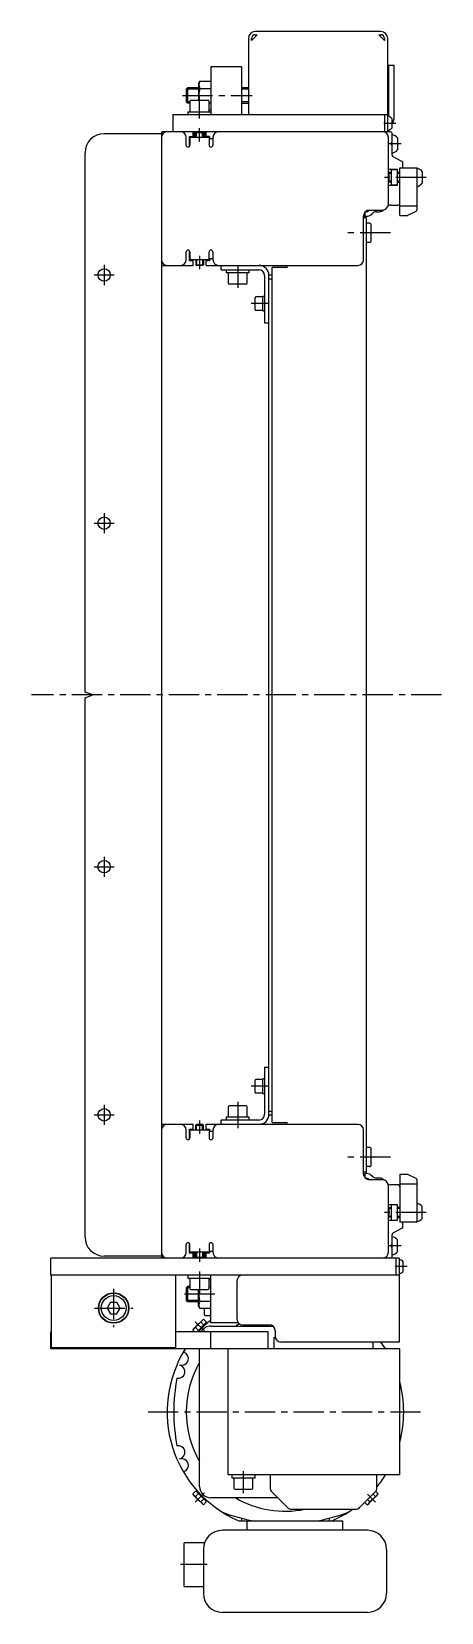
# Model space of a CAD drawing. Extents: x -10 to 4391, y -8 to 1101.
# Drawn here: x -10 to 205, y 273 to 1101 of the extents above; entities that cross this region are included whole.
import ezdxf

# ---------------------------------------------------------------- set-up
doc = ezdxf.new("R2010")
doc.units = 0
doc.header["$LTSCALE"] = 0.5
doc.linetypes.add('CENTER', pattern=[50.8, 31.75, -6.35, 6.35, -6.35])
for name, color, linetype in [('MSM_CENTER', 1, 'CENTER'), ('MSM_CONTINUOUS', 7, 'CONTINUOUS'), ('MSM_NARROW', 5, 'CONTINUOUS')]:
    doc.layers.add(name, color=color, linetype=linetype)

msp = doc.modelspace()

# ---------------------------------------------------------------- linework, layer by layer
at = {"layer": 'MSM_CENTER'}
for p, q in [((69, 1067.4), (105.6, 1067.4)), ((78, 1055.4), (78, 1066.9)), ((174.6, 1052.9), (180.8, 1052.9)), ((78, 1043.4), (78, 1050.4)), ((183.75, 1042.05), (177, 1042.05)), ((196.75, 1024.55), (175, 1024.55)), ((178, 995.5), (155.5, 995.5)), ((28, 978.65), (28, 968.15)), ((78, 983.4), (78, 976.4)), ((98, 978.1), (98, 966.6)), ((22.75, 973.4), (33.25, 973.4)), ((114.1, 958.4), (105.1, 958.4)), ((28, 848.65), (28, 838.15)), ((22.75, 843.4), (33.25, 843.4)), ((204.75, 753.4), (-10, 753.4)), ((22.75, 663.4), (33.25, 663.4)), ((28, 668.65), (28, 658.15)), ((114.1, 548.4), (105.1, 548.4)), ((28, 538.65), (28, 528.15)), ((98, 540.2), (98, 526.4)), ((22.75, 533.4), (33.25, 533.4)), ((78, 530.4), (78, 523.4)), ((178, 511.3), (155.5, 511.3)), ((196.75, 482.25), (175, 482.25)), ((183.75, 464.75), (177, 464.75)), ((78, 463.4), (78, 456.4)), ((78, 451.4), (78, 439.9)), ((186.8, 453.9), (180.6, 453.9)), ((33, 442.2), (33, 422.2)), ((86, 439.4), (69, 439.4)), ((23, 432.2), (43, 432.2)), ((80.57, 420.18), (75.77, 424.98)), ((51, 377.75), (195, 377.75)), ((101, 335.25), (101, 346.75)), ((75.77, 330.52), (80.57, 335.32)), ((170.23, 330.52), (166.09, 334.66)), ((82, 297.75), (68, 297.75))]:
    msp.add_line(p, q, dxfattribs=at)
at = {"layer": 'MSM_CONTINUOUS'}
for p, q in [((103.6, 1097.3), (103.6, 1057.4)), ((108.2, 1099.3), (105.2, 1096.3)), ((105.2, 1096.3), (105.2, 1097.3)), ((173, 1100.9), (107.2, 1100.9)), ((107.2, 1099.3), (108.2, 1099.3)), ((175, 1096.3), (172, 1099.3)), ((172, 1099.3), (173, 1099.3)), ((175, 1097.3), (175, 1096.3)), ((176.6, 1048.4), (176.6, 1097.3)), ((100, 1082.4), (84, 1082.4)), ((84, 1082.4), (84, 1057.4)), ((100, 1082.4), (100, 1057.4)), ((177, 1083.4), (177, 1056.6)), ((177, 1083.4), (180, 1083.4)), ((180, 1056.4), (180, 1083.4)), ((71, 1070.72), (71.68, 1071.4)), ((71, 1070.72), (71, 1064.08)), ((77.5, 1071.4), (71.68, 1071.4)), ((71.68, 1071.4), (71.68, 1063.4)), ((78.22, 1074.91), (77.5, 1073.65)), ((77.5, 1073.65), (77.5, 1064.9)), ((78.22, 1074.91), (84, 1074.91)), ((78.22, 1071.15), (84, 1071.15)), ((103.6, 1071.4), (100, 1071.4)), ((71.68, 1063.4), (71, 1064.08)), ((73, 1063.4), (71.68, 1063.4)), ((73, 1064.3), (73, 1058.9)), ((73.6, 1064.9), (82.4, 1064.9)), ((83, 1058.9), (83, 1064.3)), ((83, 1063.65), (84, 1063.65)), ((100, 1063.4), (103.6, 1063.4)), ((64, 1057.4), (64, 1048.4)), ((64, 1057.4), (176.6, 1057.4)), ((71.9, 1058.9), (71.9, 1057.4)), ((71.9, 1058.9), (84, 1058.9)), ((83, 1059.89), (84, 1059.89)), ((175, 1057.4), (175, 1048.4)), ((178.8, 1055.42), (178.8, 1050.37)), ((58, 1047.4), (28, 1047.4)), ((58, 1047.9), (58, 458.9)), ((176.6, 1048.4), (58.5, 1048.4)), ((71, 1041.4), (71, 1045.4)), ((72.75, 1040.9), (72.75, 1045.9)), ((72.75, 1045.9), (76, 1045.9)), ((73, 1045.9), (73, 1041.4)), ((83, 1045.4), (73, 1045.4)), ((74.75, 1045.9), (74.75, 1048.4)), ((75, 1048.4), (75, 1045.9)), ((76.38, 1048.4), (76, 1048.02)), ((76, 1045.4), (76, 1048.02)), ((76, 1048.02), (80, 1048.02)), ((80, 1048.02), (79.62, 1048.4)), ((80, 1045.4), (80, 1048.02)), ((83.25, 1045.9), (80, 1045.9)), ((81, 1045.9), (81, 1048.4)), ((81.25, 1048.4), (81.25, 1045.9)), ((83, 1045.9), (83, 1041.4)), ((83.25, 1045.9), (83.25, 1044.9)), ((83.25, 1044.9), (85, 1044.9)), ((85, 1045.4), (85, 1041.4)), ((178, 1048.35), (174.55, 1048.35)), ((177, 1010.6), (177, 1045.4)), ((179, 1036.15), (179, 1047.35)), ((181.75, 1045.17), (181.75, 1038.92)), ((18, 754.9), (18, 1037.4)), ((72.87, 1040.9), (72.75, 1040.9)), ((178.5, 1042.05), (179, 1042.92)), ((179, 1041.18), (178.5, 1042.05)), ((184.07, 1032.83), (179.53, 1035.27)), ((177, 1028.8), (181.5, 1028.8)), ((177.43, 1027.05), (177, 1026.62)), ((178.5, 1027.05), (177.43, 1027.05)), ((177.43, 1022.05), (177.43, 1027.05)), ((181.5, 1028.55), (178.5, 1028.55)), ((178.5, 1028.55), (178.5, 1020.55)), ((181.5, 1028.8), (181.5, 1020.3)), ((181.5, 1027.3), (183, 1027.3)), ((183, 1027.05), (181.5, 1027.05)), ((183, 1004.55), (183, 1029.55)), ((183, 1029.55), (192, 1029.55)), ((184.6, 1029.55), (184.6, 1031.95)), ((192, 1007.67), (192, 1029.55)), ((194.75, 1027.67), (194.75, 1021.42)), ((177, 1022.48), (177.43, 1022.05)), ((181.5, 1020.3), (177, 1020.3)), ((178.5, 1022.05), (177.43, 1022.05)), ((178.5, 1020.55), (181.5, 1020.55)), ((181.5, 1022.05), (183, 1022.05)), ((183, 1021.8), (181.5, 1021.8)), ((164, 981.4), (164, 1004.4)), ((165.5, 1003.4), (164, 1003.4)), ((164.08, 1005.09), (164.08, 1003.4)), ((164.6, 1005.76), (164.6, 1004.65)), ((165.1, 1004.15), (165.6, 1004.15)), ((165.5, 503.4), (165.5, 1003.4)), ((167, 1007.4), (173.8, 1007.4)), ((170.74, 1006.55), (172.36, 1006.55)), ((174.48, 1007.43), (174.54, 1007.49)), ((178.34, 1010.05), (182, 1010.05)), ((183, 1009.55), (192, 1009.55)), ((183, 1004.55), (186.76, 1004.55)), ((187.21, 1004.66), (191.45, 1006.77)), ((167, 1000.5), (165.5, 1000.5)), ((168, 991.5), (168, 999.5)), ((72.75, 985.9), (72.87, 985.9)), ((72.75, 980.9), (72.75, 985.9)), ((167, 990.5), (165.5, 990.5)), ((58.5, 978.4), (74.75, 978.4)), ((71, 981.4), (71, 985.4)), ((74.75, 980.9), (72.75, 980.9)), ((73, 985.4), (73, 981.4)), ((83, 981.4), (73, 981.4)), ((74.75, 978.4), (74.75, 980.9)), ((76, 981.4), (76, 978.78)), ((76.38, 978.4), (76, 978.78)), ((76, 978.78), (80, 978.78)), ((79.62, 978.4), (76.38, 978.4)), ((80, 978.78), (79.62, 978.4)), ((80, 981.4), (80, 978.78)), ((83.25, 980.9), (81.25, 980.9)), ((81.25, 980.9), (81.25, 978.4)), ((81.25, 978.4), (161, 978.4)), ((83, 981.4), (83, 985.4)), ((83.25, 981.9), (83.25, 980.9)), ((85, 981.9), (83.25, 981.9)), ((85, 985.4), (85, 981.4)), ((89.4, 976.1), (89.4, 978.4)), ((124, 977.4), (116, 977.4)), ((116, 529.4), (116, 977.4)), ((124, 977.4), (124, 978.4)), ((89.4, 976.1), (109.1, 976.1)), ((91.9, 976.1), (91.9, 974.6)), ((104.1, 974.6), (91.9, 974.6)), ((93, 974.6), (93, 969.2)), ((103, 969.2), (103, 974.6)), ((104.1, 974.6), (104.1, 976.1)), ((112.1, 973.1), (112.1, 948.4)), ((114.4, 533.4), (114.4, 973.4)), ((114.4, 973.4), (116, 973.4)), ((114.4, 971.4), (116, 971.4)), ((102.4, 968.6), (93.6, 968.6)), ((107.1, 955.3), (107.1, 961.5)), ((111.1, 961.9), (107.5, 961.9)), ((112.1, 962.2), (111.1, 962.2)), ((111.1, 954.6), (111.1, 962.2)), ((107.5, 954.9), (111.1, 954.9)), ((111.1, 954.6), (112.1, 954.6)), ((112.1, 948.4), (114.4, 948.4)), ((22, 753.4), (18, 754.9)), ((18, 751.9), (22, 753.4)), ((18, 469.4), (18, 751.9)), ((112.1, 558.4), (112.1, 533.7)), ((112.1, 558.4), (114.4, 558.4)), ((107.1, 545.3), (107.1, 551.5)), ((111.1, 551.9), (107.5, 551.9)), ((112.1, 552.2), (111.1, 552.2)), ((111.1, 544.6), (111.1, 552.2)), ((107.5, 544.9), (111.1, 544.9)), ((111.1, 544.6), (112.1, 544.6)), ((109.1, 530.7), (89.4, 530.7)), ((89.4, 528.4), (89.4, 530.7)), ((91.9, 532.2), (91.9, 530.7)), ((104.1, 532.2), (91.9, 532.2)), ((93, 537.6), (93, 532.2)), ((102.4, 538.2), (93.6, 538.2)), ((103, 532.2), (103, 537.6)), ((104.1, 530.7), (104.1, 532.2)), ((114.4, 535.4), (116, 535.4)), ((114.4, 533.4), (116, 533.4)), ((74.75, 528.4), (58.5, 528.4)), ((71, 521.4), (71, 525.4)), ((72.75, 520.9), (72.75, 525.9)), ((72.75, 525.9), (74.75, 525.9)), ((73, 525.4), (73, 521.4)), ((83, 525.4), (73, 525.4)), ((74.75, 525.9), (74.75, 528.4)), ((76.38, 528.4), (76, 528.02)), ((76, 525.4), (76, 528.02)), ((76, 528.02), (80, 528.02)), ((79.62, 528.4), (76.38, 528.4)), ((80, 528.02), (79.62, 528.4)), ((80, 525.4), (80, 528.02)), ((81.25, 528.4), (81.25, 525.9)), ((161, 528.4), (81.25, 528.4)), ((81.25, 525.9), (83.25, 525.9)), ((83, 525.4), (83, 521.4)), ((83.25, 525.9), (83.25, 524.9)), ((83.25, 524.9), (85, 524.9)), ((85, 525.4), (85, 521.4)), ((116, 529.4), (124, 529.4)), ((124, 528.4), (124, 529.4)), ((164, 502.4), (164, 525.4)), ((72.87, 520.9), (72.75, 520.9)), ((167, 516.3), (165.5, 516.3)), ((168, 507.3), (168, 515.3)), ((167, 506.3), (165.5, 506.3)), ((165.5, 503.4), (164, 503.4)), ((164.08, 501.71), (164.08, 503.4)), ((164.6, 502.15), (164.6, 501.04)), ((165.6, 502.65), (165.1, 502.65)), ((173.8, 499.4), (167, 499.4)), ((172.36, 500.25), (170.74, 500.25)), ((174.54, 499.31), (174.48, 499.37)), ((183, 502.25), (186.76, 502.25)), ((183, 502.25), (183, 477.25)), ((183, 497.25), (192, 497.25)), ((191.45, 500.03), (187.21, 502.14)), ((192, 477.25), (192, 499.13)), ((177, 461.4), (177, 496.2)), ((182, 496.75), (178.34, 496.75)), ((177, 486.5), (181.5, 486.5)), ((177.43, 484.75), (177, 484.32)), ((178.5, 484.75), (177.43, 484.75)), ((177.43, 479.75), (177.43, 484.75)), ((181.5, 486.25), (178.5, 486.25)), ((178.5, 486.25), (178.5, 478.25)), ((181.5, 486.5), (181.5, 478)), ((181.5, 485), (183, 485)), ((183, 484.75), (181.5, 484.75)), ((194.75, 479.12), (194.75, 485.37)), ((177, 480.18), (177.43, 479.75)), ((181.5, 478), (177, 478)), ((178.5, 479.75), (177.43, 479.75)), ((178.5, 478.25), (181.5, 478.25)), ((179.53, 471.53), (184.07, 473.97)), ((181.5, 479.75), (183, 479.75)), ((183, 479.5), (181.5, 479.5)), ((192, 477.25), (183, 477.25)), ((184.6, 474.85), (184.6, 477.25)), ((71, 461.4), (71, 465.4)), ((72.75, 465.9), (72.87, 465.9)), ((72.75, 460.9), (72.75, 465.9)), ((73, 460.9), (73, 465.4)), ((83, 465.4), (83, 460.9)), ((85, 465.4), (85, 461.4)), ((178.5, 464.75), (179, 465.62)), ((179, 463.88), (178.5, 464.75)), ((179, 459.45), (179, 470.65)), ((181.75, 461.62), (181.75, 467.87)), ((0, 449.4), (0, 458.4)), ((182.6, 458.4), (0, 458.4)), ((58, 459.4), (28, 459.4)), ((76, 460.9), (72.75, 460.9)), ((83, 461.4), (73, 461.4)), ((74.75, 458.4), (74.75, 460.9)), ((75, 460.9), (75, 458.4)), ((76, 461.4), (76, 458.78)), ((76.38, 458.4), (76, 458.78)), ((76, 458.78), (80, 458.78)), ((80, 458.78), (79.62, 458.4)), ((80, 461.4), (80, 458.78)), ((83.25, 460.9), (80, 460.9)), ((81, 458.4), (81, 460.9)), ((81.25, 460.9), (81.25, 458.4)), ((85, 461.9), (83.25, 461.9)), ((83.25, 461.9), (83.25, 460.9)), ((174.55, 458.45), (178, 458.45)), ((181, 449.4), (181, 458.4)), ((182.6, 458.4), (182.6, 414.4)), ((184.8, 451.4), (184.8, 456.4)), ((182.6, 449.4), (0, 449.4)), ((0.5, 411.4), (0.5, 449.4)), ((65.5, 411.4), (65.5, 449.4)), ((71.9, 449.4), (71.9, 447.9)), ((71.9, 447.9), (84, 447.9)), ((73, 447.9), (73, 442.5)), ((83, 442.5), (83, 447.9)), ((84, 424.4), (84, 449.4)), ((100, 449.34), (100, 449.4)), ((71, 442.72), (71.68, 443.4)), ((71, 442.72), (71, 436.08)), ((71.68, 443.4), (71.68, 435.4)), ((73, 443.4), (71.68, 443.4)), ((73.6, 441.9), (82.4, 441.9)), ((77.5, 433.15), (77.5, 441.9)), ((84, 446.91), (83, 446.91)), ((84, 443.15), (83, 443.15)), ((97.6, 446.4), (97.6, 426.4)), ((31.27, 435.2), (29.54, 432.2)), ((29.54, 432.2), (31.27, 429.2)), ((31.27, 435.2), (34.73, 435.2)), ((36.46, 432.2), (34.73, 435.2)), ((34.73, 429.2), (36.46, 432.2)), ((71.68, 435.4), (71, 436.08)), ((77.5, 435.4), (71.68, 435.4)), ((77.5, 433.15), (78.22, 431.89)), ((84, 435.65), (78.22, 435.65)), ((84, 431.89), (78.22, 431.89)), ((80.5, 431.89), (80.5, 428.9)), ((31.27, 429.2), (34.73, 429.2)), ((79.65, 426.05), (74.7, 421.1)), ((75.85, 422.04), (77.18, 423.57)), ((76.75, 419.75), (81.73, 424.73)), ((78.71, 424.9), (77.18, 423.57)), ((79.32, 425.71), (78.71, 424.9)), ((80.31, 423.3), (78.71, 424.9)), ((80.14, 426.33), (79.32, 425.71)), ((80.14, 426.33), (79.65, 426.05)), ((81.73, 424.73), (80.14, 426.33)), ((81.33, 423.66), (81, 423.99)), ((81.1, 428.3), (84.06, 428.3)), ((98.36, 424.4), (84, 424.4)), ((84, 422.75), (116.46, 422.75)), ((100.6, 423.4), (114.6, 423.4)), ((0.5, 419.75), (0, 419.75)), ((0, 410.75), (0, 419.75)), ((114, 419.75), (65.5, 419.75)), ((75.04, 421.43), (74.42, 420.61)), ((74.7, 421.1), (74.42, 420.61)), ((75.28, 419.75), (74.42, 420.61)), ((75.85, 422.04), (75.04, 421.43)), ((77.45, 420.44), (75.85, 422.04)), ((76.76, 419.75), (76.76, 419.75)), ((84, 410.75), (84, 419.75)), ((114, 410.75), (114, 419.75)), ((117, 416.75), (117, 410.75)), ((117, 416.75), (117.67, 416.75)), ((117.6, 420.4), (117.6, 417.4)), ((182.6, 414.4), (120.6, 414.4)), ((169, 410.75), (169, 414.4)), ((183, 410.75), (0, 410.75)), ((65.5, 411.4), (0.5, 411.4)), ((78, 338.75), (78, 410.75)), ((93, 344.75), (93, 410.75)), ((183, 344.75), (183, 410.75)), ((183, 344.75), (93, 344.75)), ((94.9, 344.75), (94.9, 343.25)), ((94.9, 343.25), (107.1, 343.25)), ((96, 343.25), (96, 337.85)), ((106, 337.85), (106, 343.25)), ((107.1, 343.25), (107.1, 344.75)), ((115, 344.75), (115, 337.99)), ((171, 337.99), (171, 344.75)), ((76.02, 336.48), (74.42, 334.89)), ((74.42, 334.89), (74.7, 334.4)), ((74.42, 334.89), (75.04, 334.07)), ((79.65, 329.45), (74.7, 334.4)), ((75.04, 334.07), (75.85, 333.46)), ((77.45, 335.06), (75.85, 333.46)), ((77.18, 331.93), (75.85, 333.46)), ((81.73, 330.77), (76.02, 336.48)), ((77.09, 336.08), (76.76, 335.75)), ((77.18, 331.93), (78.71, 330.6)), ((80.31, 332.2), (78.71, 330.6)), ((81, 331.51), (81.33, 331.84)), ((119, 332.75), (84, 332.75)), ((96.6, 337.25), (105.4, 337.25)), ((115.88, 335.87), (124.12, 327.63)), ((161.88, 327.63), (170.12, 335.87)), ((166.07, 331.82), (167.29, 330.6)), ((166.35, 329.45), (171.3, 334.4)), ((168.82, 331.93), (167.29, 330.6)), ((168.82, 331.93), (170.15, 333.46)), ((168.93, 334.68), (170.15, 333.46)), ((170.15, 333.46), (170.96, 334.07)), ((170.34, 336.12), (171.58, 334.89)), ((170.96, 334.07), (171.58, 334.89)), ((171.3, 334.4), (171.58, 334.89)), ((78.71, 330.6), (79.32, 329.79)), ((79.32, 329.79), (80.14, 329.17)), ((79.65, 329.45), (80.14, 329.17)), ((81.73, 330.77), (80.14, 329.17)), ((126.24, 326.75), (159.76, 326.75)), ((164.64, 330.39), (165.86, 329.17)), ((165.86, 329.17), (166.68, 329.79)), ((165.86, 329.17), (166.35, 329.45)), ((166.68, 329.79), (167.29, 330.6)), ((166, 315.75), (90, 315.75)), ((98.61, 320.75), (153, 320.75)), ((100, 322.08), (100, 320.75)), ((103, 315.75), (103, 320.75)), ((146, 322.08), (146, 320.75)), ((153, 320.75), (153, 315.75)), ((80.63, 309.25), (70, 309.25)), ((70, 286.25), (70, 309.25)), ((80, 305.75), (80, 282.75)), ((176, 305.75), (176, 282.75)), ((70, 286.25), (80, 286.25)), ((166, 272.75), (90, 272.75))]:
    msp.add_line(p, q, dxfattribs=at)
for centre, radius in [((28, 973.4), 3.25), ((28, 843.4), 3.25), ((28, 663.4), 3.25), ((28, 533.4), 3.25), ((33, 432.2), 8), ((33, 432.2), 7.8), ((33, 432.2), 6.5)]:
    msp.add_circle(centre, radius, dxfattribs=at)
for centre, radius, start, end in [((107.2, 1097.3), 3.6, 90, 180), ((107.2, 1097.3), 2, 90, 180), ((173, 1097.3), 3.6, 0, 90), ((173, 1097.3), 2, 0, 90), ((81.12, 1073.03), 3.45, 147.05809, 212.94191), ((91.18, 1067.37), 13.5, 163.7284, 190.55098), ((73.6, 1064.3), 0.6, 90, 180), ((82.4, 1064.3), 0.6, 0, 90), ((175.9, 1052.96), 3.8, 40.35915, 79.45237), ((172, 1056.4), 8, 328.21167, 0), ((28, 1037.4), 10, 90, 180), ((58.5, 1047.9), 0.5, 90, 180), ((61, 1045.4), 3, 90, 180), ((68, 1045.4), 3, 0, 90), ((88, 1045.4), 3, 90, 180), ((174, 1045.4), 3, 0, 90), ((175.9, 1052.84), 3.8, 280.54763, 319.64085), ((178, 1047.35), 1, 0, 90), ((178.1, 1042.14), 4.75, 39.77311, 79.06843), ((72, 1041.4), 1, 180, 0), ((84, 1041.4), 1, 180, 0), ((178.1, 1041.96), 4.75, 280.93157, 320.22689), ((180, 1036.15), 1, 180, 241.82141), ((183.6, 1031.95), 1, 0, 61.82141), ((191.1, 1024.64), 4.75, 39.77311, 79.06843), ((191.1, 1024.46), 4.75, 280.93157, 320.22689), ((173.8, 1010.6), 3.2, 270, 0), ((182, 1011.05), 1, 270, 0), ((167, 1004.4), 3, 90, 180), ((165.6, 1007.85), 2, 238.60552, 245.33635), ((164.9, 1005.76), 0.3, 116.65416, 180), ((165.1, 1004.65), 0.5, 180, 270), ((165.6, 1007.85), 1.25, 245.73782, 338.43652), ((165.6, 1007.85), 3.7, 270, 320.07449), ((170.74, 1003.55), 3, 90, 140.0745), ((172.36, 1009.55), 3, 270, 315), ((178.34, 1007.05), 3, 90, 119.66548), ((186.76, 1005.55), 1, 270, 296.56505), ((191, 1007.67), 1, 296.56505, 0), ((167, 999.5), 1, 0, 90), ((72, 985.4), 1, 0, 180), ((84, 985.4), 1, 0, 180), ((167, 991.5), 1, 270, 0), ((61, 981.4), 3, 180, 270), ((58.5, 978.9), 0.5, 180, 270), ((68, 981.4), 3, 270, 0), ((88, 981.4), 3, 180, 270), ((109.1, 973.1), 5.3, 0, 90), ((161, 981.4), 3, 270, 0), ((93.6, 969.2), 0.6, 180, 270), ((102.4, 969.2), 0.6, 270, 0), ((109.1, 973.1), 3, 0, 90), ((107.5, 961.5), 0.4, 90, 180), ((107.5, 955.3), 0.4, 180, 270), ((107.5, 551.5), 0.4, 90, 180), ((107.5, 545.3), 0.4, 180, 270), ((93.6, 537.6), 0.6, 90, 180), ((102.4, 537.6), 0.6, 0, 90), ((109.1, 533.7), 5.3, 270, 0), ((109.1, 533.7), 3, 270, 0), ((58.5, 527.9), 0.5, 90, 180), ((61, 525.4), 3, 90, 180), ((68, 525.4), 3, 0, 90), ((88, 525.4), 3, 90, 180), ((161, 525.4), 3, 0, 90), ((72, 521.4), 1, 180, 0), ((84, 521.4), 1, 180, 0), ((167, 515.3), 1, 0, 90), ((167, 507.3), 1, 270, 0), ((167, 502.4), 3, 180, 270), ((165.6, 498.95), 2, 114.66365, 121.39448), ((165.1, 502.15), 0.5, 90, 180), ((164.9, 501.04), 0.3, 180, 243.34584), ((165.6, 498.95), 1.25, 21.56348, 114.26218), ((165.6, 498.95), 3.7, 39.9255, 90), ((170.74, 503.25), 3, 219.92551, 270), ((172.36, 497.25), 3, 45, 90), ((173.8, 496.2), 3.2, 0, 90), ((178.34, 499.75), 3, 240.33452, 270), ((186.76, 501.25), 1, 63.43495, 90), ((191, 499.13), 1, 0, 63.43495), ((182, 495.75), 1, 0, 90), ((191.1, 482.34), 4.75, 39.77311, 79.06843), ((183.6, 474.85), 1, 298.17859, 0), ((191.1, 482.16), 4.75, 280.93157, 320.22689), ((28, 469.4), 10, 180, 270), ((72, 465.4), 1, 0, 180), ((84, 465.4), 1, 0, 180), ((180, 470.65), 1, 118.17859, 180), ((178.1, 464.84), 4.75, 39.77311, 79.06843), ((61, 461.4), 3, 180, 270), ((58.5, 458.9), 0.5, 180, 270), ((68, 461.4), 3, 270, 0), ((88, 461.4), 3, 180, 270), ((174, 461.4), 3, 270, 0), ((178, 459.45), 1, 270, 0), ((178.1, 464.66), 4.75, 280.93157, 320.22689), ((181.88, 453.97), 3.8, 39.77311, 79.06843), ((100.6, 446.4), 3, 90, 180), ((181.88, 453.83), 3.8, 280.93157, 320.22689), ((73.6, 442.5), 0.6, 180, 270), ((91.18, 439.43), 13.5, 169.44902, 196.2716), ((82.4, 442.5), 0.6, 270, 0), ((81.12, 433.77), 3.45, 147.05809, 212.94191), ((123, 377.75), 62, 128.97876, 137.35769), ((84, 416.75), 6, 90, 150), ((81.1, 428.9), 0.6, 180, 270), ((123, 377.75), 52, 117.50574, 120.07335), ((100.6, 426.4), 3, 180, 270), ((114.6, 420.4), 3, 0, 90), ((120.6, 417.4), 3, 180, 270), ((123, 377.75), 62, 32.15815, 36.23717), ((123, 377.75), 62, 147.84185, 246.83195), ((68.65, 405.72), 3.5, 255, 70.98366), ((159.5, 377.75), 95, 159.91518, 160.77966), ((66.84, 398.95), 3.5, 259.01668, 75), ((123, 377.75), 52, 149.92665, 210.07335), ((159.5, 377.75), 95, 169.22051, 190.77949), ((123, 377.75), 62, 345.40745, 14.59255), ((66.84, 356.55), 3.5, 285, 100.98332), ((68.65, 349.78), 3.5, 289.01634, 105), ((159.5, 377.75), 95, 199.22034, 200.08482), ((123, 377.75), 62, 320.73197, 327.84185), ((84, 338.75), 6, 180, 270), ((96.6, 337.85), 0.6, 180, 270), ((123, 377.75), 52, 239.92665, 281.25471), ((105.4, 337.85), 0.6, 270, 0), ((118, 337.99), 3, 180, 225), ((168, 337.99), 3, 315, 0), ((123, 414.25), 95, 249.91518, 259.80483), ((126.24, 329.75), 3, 225, 270), ((123, 414.25), 95, 280.19517, 290.08482), ((123, 377.75), 62, 293.16805, 304.65603), ((159.76, 329.75), 3, 270, 315), ((90, 305.75), 10, 90, 180), ((166, 305.75), 10, 0, 90), ((90, 282.75), 10, 180, 270), ((166, 282.75), 10, 270, 0)]:
    msp.add_arc(centre, radius, start, end, dxfattribs=at)
at = {"layer": 'MSM_NARROW'}
for p, q in [((77.5, 1070.72), (71, 1070.72)), ((103.6, 1070.72), (100, 1070.72)), ((73, 1064.08), (71, 1064.08)), ((103.6, 1064.08), (100, 1064.08)), ((75.54, 1045.9), (75.54, 1048.4)), ((76.38, 1045.4), (76.38, 1048.4)), ((79.62, 1045.4), (79.62, 1048.4)), ((80.46, 1045.9), (80.46, 1048.4)), ((178.5, 1026.62), (177, 1026.62)), ((178.5, 1022.48), (177, 1022.48)), ((183, 1026.62), (181.5, 1026.62)), ((183, 1022.48), (181.5, 1022.48)), ((76.38, 981.4), (76.38, 978.4)), ((79.62, 981.4), (79.62, 978.4)), ((76.38, 525.4), (76.38, 528.4)), ((79.62, 525.4), (79.62, 528.4)), ((178.5, 484.32), (177, 484.32)), ((183, 484.32), (181.5, 484.32)), ((178.5, 480.18), (177, 480.18)), ((183, 480.18), (181.5, 480.18)), ((75.54, 458.4), (75.54, 460.9)), ((76.38, 461.4), (76.38, 458.4)), ((79.62, 461.4), (79.62, 458.4)), ((80.46, 458.4), (80.46, 460.9)), ((73, 442.72), (71, 442.72)), ((77.5, 436.08), (71, 436.08))]:
    msp.add_line(p, q, dxfattribs=at)

doc.saveas('drawing.dxf')
